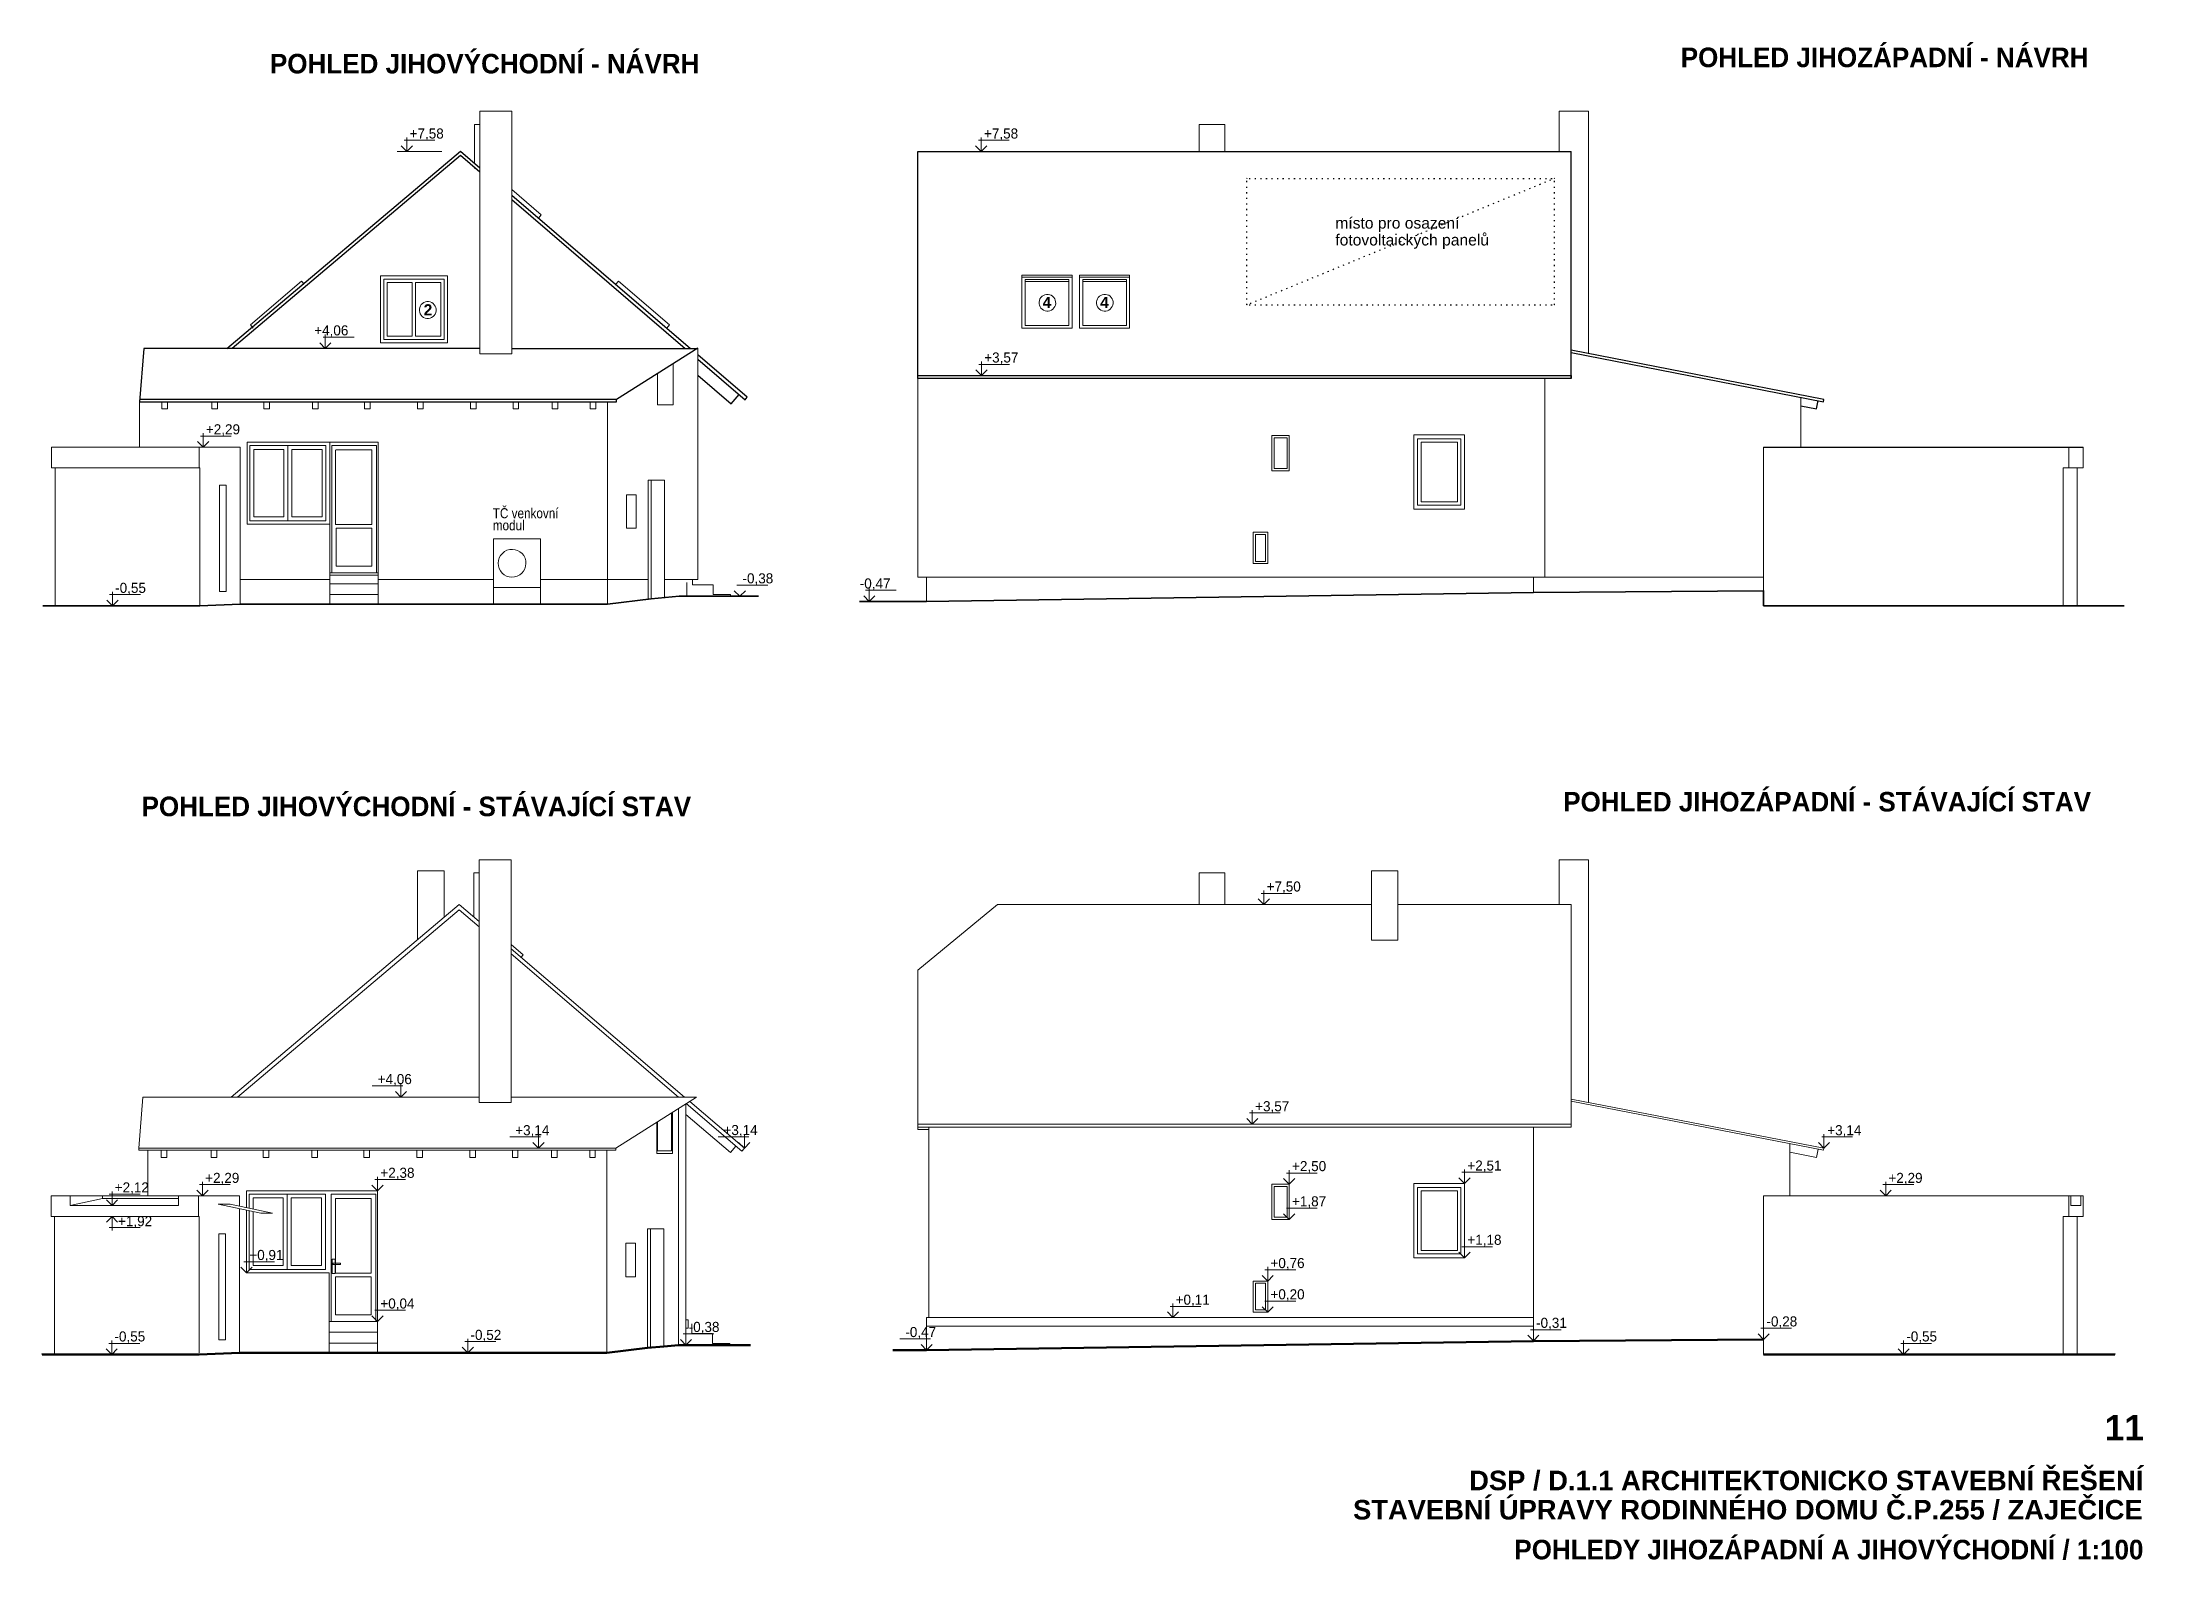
# Model space of a CAD drawing. Header units: millimetres. Extents: x 214.1 to 310.4, y 372.3 to 401.
# Drawn here: x 295.62 to 310.43, y 390.27 to 400.96 of the extents above; entities that cross this region are included whole.
import ezdxf

# ---------------------------------------------------------------- set-up
doc = ezdxf.new("R2010")
doc.units = ezdxf.units.MM
for name, color, linetype in [('PDF3_DETAIL', 7, 'Continuous'), ('PDF3_Dvere_okna_oznaceni', 7, 'Continuous'), ('PDF3_Hlavni kresba_1', 7, 'Continuous'), ('PDF3_KOMINY', 7, 'Continuous'), ('PDF3_KOTY-VYS', 7, 'Continuous'), ('PDF3_KTZ_zatepleni', 7, 'Continuous'), ('PDF3_Obecne', 7, 'Continuous'), ('PDF3_Obecne06_TLUSTA', 7, 'Continuous'), ('PDF3_obrys', 7, 'Continuous'), ('PDF3_OKNA', 7, 'Continuous'), ('PDF3_Rozpiska', 7, 'Continuous'), ('PDF3_Schodiste', 7, 'Continuous'), ('PDF3_STŘECHA', 7, 'Continuous'), ('PDF3_Tex_POPISY', 7, 'Continuous'), ('PDF3_v-pohledu', 7, 'Continuous')]:
    doc.layers.add(name, color=color, linetype=linetype)
doc.styles.add('PDF Arial', font='')
doc.styles.add('PDF Arial Bold', font='')
doc.styles.get('PDF Arial').set_extended_font_data('Arial')
doc.styles.get('PDF Arial Bold').set_extended_font_data('Arial', bold=True)

msp = doc.modelspace()

# ---------------------------------------------------------------- texts
at = {"layer": 'PDF3_Dvere_okna_oznaceni', "char_height": 0.0788, "attachment_point": 7, "style": 'PDF Arial Bold'}
for s, insert in [('2', (298.308, 399.034)), ('4', (302.668, 399.086)), ('4', (303.073, 399.086))]:
    msp.add_mtext(s, dxfattribs=dict(at, insert=insert))
at = {"layer": 'PDF3_KOTY-VYS', "char_height": 0.07088, "attachment_point": 7, "style": 'PDF Arial'}
for s, insert in [('\\W0.960383;+7,58', (298.209, 400.267)), ('\\W0.960383;+7,58', (302.255, 400.267)), ('\\W0.960383;+4,06', (297.537, 398.88)), ('\\W0.960383;+3,57', (302.257, 398.689)), ('\\W0.960383;+2,29', (296.774, 398.183)), ('\\W0.960383;-0,55', (296.135, 397.066)), ('\\W0.960383;-0,38', (300.554, 397.133)), ('\\W0.960383;-0,47', (301.38, 397.097)), ('\\W0.960383;+7,50', (304.246, 394.962)), ('\\W0.960383;+4,06', (297.984, 393.605)), ('\\W0.960383;+3,57', (304.165, 393.414)), ('\\W0.960383;+3,14', (298.953, 393.245)), ('\\W0.960383;+3,14', (300.42, 393.246)), ('\\W0.960383;+3,14', (308.195, 393.245)), ('\\W0.960383;+2,29', (296.769, 392.909)), ('\\W0.960383;+2,38', (298.003, 392.945)), ('\\W0.960383;+2,50', (304.425, 392.992)), ('\\W0.960383;+2,51', (305.66, 392.996)), ('\\W0.960383;+2,29', (308.626, 392.909)), ('\\W0.960383;+2,12', (296.132, 392.842)), ('\\W0.960383;+1,87', (304.425, 392.744)), ('\\W0.960383;+1,92', (296.155, 392.604)), ('\\W0.960383;+1,18', (305.66, 392.473)), ('\\W0.960383;+0,91', (297.08, 392.366)), ('\\W0.960383;+0,76', (304.273, 392.309)), ('\\W0.960383;+0,04', (298.003, 392.024)), ('\\W0.960383;+0,11', (303.605, 392.051)), ('\\W0.960383;+0,20', (304.273, 392.089)), ('\\W0.960383;-0,38', (300.175, 391.859)), ('\\W0.960383;-0,31', (306.144, 391.888)), ('\\W0.960383;-0,28', (307.767, 391.898)), ('\\W0.960383;-0,55', (296.13, 391.792)), ('\\W0.960383;-0,52', (298.638, 391.803)), ('\\W0.960383;-0,47', (301.701, 391.823)), ('\\W0.960383;-0,55', (308.752, 391.792))]:
    msp.add_mtext(s, dxfattribs=dict(at, insert=insert))
at = {"layer": 'PDF3_Obecne', "char_height": 0.07875, "attachment_point": 7, "style": 'PDF Arial'}
for s, insert in [('místo pro osazení', (304.73, 399.622)), ('fotovoltaických panelů', (304.73, 399.503))]:
    msp.add_mtext(s, dxfattribs=dict(at, insert=insert))
at = {"layer": 'PDF3_Rozpiska', "attachment_point": 7, "style": 'PDF Arial Bold'}
for s, insert, char_height in [('\\W0.952381;POHLED JIHOZÁPADNÍ - NÁVRH', (307.163, 400.781), 0.13782), ('\\W0.952381;POHLED JIHOVÝCHODNÍ - NÁVRH', (297.225, 400.737), 0.13782), ('\\W0.952381;POHLED JIHOVÝCHODNÍ - STÁVAJÍCÍ STAV', (296.321, 395.504), 0.13782), ('\\W0.952381;POHLED JIHOZÁPADNÍ - STÁVAJÍCÍ STAV', (306.335, 395.537), 0.13782), ('11', (310.15, 391.109), 0.1772), ('DSP / D.1.1 ARCHITEKTONICKO STAVEBNÍ ŘEŠENÍ', (305.673, 390.753), 0.13782), ('STAVEBNÍ ÚPRAVY RODINNÉHO DOMU Č.P.255 / ZAJEČICE', (304.855, 390.547), 0.13782), ('\\W0.952381;POHLEDY JIHOZÁPADNÍ A JIHOVÝCHODNÍ / 1:100', (305.991, 390.266), 0.13782)]:
    msp.add_mtext(s, dxfattribs=dict(at, insert=insert, char_height=char_height))
at = {"layer": 'PDF3_Tex_POPISY', "char_height": 0.07088, "attachment_point": 7, "style": 'PDF Arial'}
for s, insert in [('\\W0.833334;TČ venkovní ', (298.795, 397.604)), ('\\W0.833334;modul', (298.795, 397.519))]:
    msp.add_mtext(s, dxfattribs=dict(at, insert=insert))

# ---------------------------------------------------------------- linework, layer by layer
at = {"layer": 'PDF3_DETAIL', "lineweight": 13}
msp.add_lwpolyline([(297.684, 392.348), (297.684, 392.285), (297.664, 392.285), (297.664, 392.384), (297.684, 392.384), (297.684, 392.356)], dxfattribs=at)
msp.add_lwpolyline([(297.723, 392.356), (297.723, 392.348), (297.668, 392.348), (297.668, 392.356)], close=True, dxfattribs=at)
at = {"layer": 'PDF3_Dvere_okna_oznaceni', "lineweight": 13}
for points in [[(302.645, 399.14, 0.414205), (302.685, 399.067, 0.414209), (302.758, 399.107, 0.414207), (302.718, 399.18, 0.414207)], [(303.049, 399.14, 0.414214), (303.09, 399.067, 0.414209), (303.163, 399.107, 0.414214), (303.123, 399.18, 0.414211)], [(298.394, 399.089, 0.414216), (298.32, 399.129, 0.414214), (298.28, 399.056, 0.414219), (298.353, 399.015, 0.414213)]]:
    msp.add_lwpolyline(points, format="xyb", close=True, dxfattribs=at)
at = {"layer": 'PDF3_Hlavni kresba_1', "lineweight": 25}
for points in [[(304.107, 399.973), (304.107, 399.981)], [(304.107, 399.934), (304.107, 399.941)], [(304.123, 399.999), (304.131, 399.999)], [(304.162, 399.999), (304.17, 399.999)], [(304.202, 399.999), (304.21, 399.999)], [(304.241, 399.999), (304.249, 399.999)], [(304.281, 399.999), (304.288, 399.999)], [(304.32, 399.999), (304.328, 399.999)], [(304.359, 399.999), (304.367, 399.999)], [(304.399, 399.999), (304.407, 399.999)], [(304.438, 399.999), (304.446, 399.999)], [(304.477, 399.999), (304.485, 399.999)], [(304.517, 399.999), (304.525, 399.999)], [(304.556, 399.999), (304.564, 399.999)], [(304.596, 399.999), (304.603, 399.999)], [(304.635, 399.999), (304.643, 399.999)], [(304.674, 399.999), (304.682, 399.999)], [(304.714, 399.999), (304.721, 399.999)], [(304.753, 399.999), (304.761, 399.999)], [(304.792, 399.999), (304.8, 399.999)], [(304.832, 399.999), (304.84, 399.999)], [(304.871, 399.999), (304.879, 399.999)], [(304.91, 399.999), (304.918, 399.999)], [(304.95, 399.999), (304.958, 399.999)], [(304.989, 399.999), (304.997, 399.999)], [(305.029, 399.999), (305.036, 399.999)], [(305.068, 399.999), (305.076, 399.999)], [(305.107, 399.999), (305.115, 399.999)], [(305.147, 399.999), (305.155, 399.999)], [(305.186, 399.999), (305.194, 399.999)], [(305.225, 399.999), (305.233, 399.999)], [(305.265, 399.999), (305.273, 399.999)], [(305.304, 399.999), (305.312, 399.999)], [(305.344, 399.999), (305.351, 399.999)], [(305.383, 399.999), (305.391, 399.999)], [(305.422, 399.999), (305.43, 399.999)], [(305.462, 399.999), (305.47, 399.999)], [(305.501, 399.999), (305.509, 399.999)], [(305.54, 399.999), (305.548, 399.999)], [(305.58, 399.999), (305.588, 399.999)], [(305.619, 399.999), (305.627, 399.999)], [(305.659, 399.999), (305.666, 399.999)], [(305.698, 399.999), (305.706, 399.999)], [(305.737, 399.999), (305.745, 399.999)], [(305.777, 399.999), (305.784, 399.999)], [(305.816, 399.999), (305.824, 399.999)], [(305.855, 399.999), (305.863, 399.999)], [(305.895, 399.999), (305.903, 399.999)], [(305.934, 399.999), (305.942, 399.999)], [(305.973, 399.999), (305.981, 399.999)], [(306.013, 399.999), (306.021, 399.999)], [(306.052, 399.999), (306.06, 399.999)], [(306.092, 399.999), (306.099, 399.999)], [(306.097, 399.927), (306.104, 399.93)], [(306.131, 399.999), (306.139, 399.999)], [(306.133, 399.942), (306.14, 399.945)], [(306.169, 399.957), (306.177, 399.96)], [(306.17, 399.999), (306.178, 399.999)], [(306.206, 399.972), (306.213, 399.975)], [(306.21, 399.999), (306.218, 399.999)], [(306.242, 399.987), (306.249, 399.99)], [(306.249, 399.999), (306.257, 399.999)], [(306.273, 399.973), (306.273, 399.981)], [(306.273, 399.934), (306.273, 399.941)], [(304.107, 399.894), (304.107, 399.902)], [(304.107, 399.855), (304.107, 399.863)], [(304.107, 399.815), (304.107, 399.823)], [(304.107, 399.776), (304.107, 399.784)], [(305.732, 399.777), (305.74, 399.78)], [(305.769, 399.792), (305.776, 399.795)], [(305.805, 399.807), (305.812, 399.81)], [(305.842, 399.822), (305.849, 399.825)], [(305.878, 399.837), (305.885, 399.84)], [(305.914, 399.852), (305.922, 399.855)], [(305.951, 399.867), (305.958, 399.87)], [(305.987, 399.882), (305.995, 399.885)], [(306.024, 399.897), (306.031, 399.9)], [(306.06, 399.912), (306.067, 399.915)], [(306.273, 399.894), (306.273, 399.902)], [(306.273, 399.855), (306.273, 399.863)], [(306.273, 399.815), (306.273, 399.823)], [(306.273, 399.776), (306.273, 399.784)], [(304.107, 399.737), (304.107, 399.745)], [(304.107, 399.697), (304.107, 399.705)], [(304.107, 399.658), (304.107, 399.666)], [(304.107, 399.619), (304.107, 399.626)], [(305.368, 399.627), (305.376, 399.63)], [(305.405, 399.642), (305.412, 399.645)], [(305.441, 399.657), (305.448, 399.66)], [(305.477, 399.672), (305.485, 399.675)], [(305.514, 399.687), (305.521, 399.69)], [(305.55, 399.702), (305.558, 399.705)], [(305.587, 399.717), (305.594, 399.72)], [(305.623, 399.732), (305.63, 399.735)], [(305.66, 399.747), (305.667, 399.75)], [(305.696, 399.762), (305.703, 399.765)], [(306.273, 399.737), (306.273, 399.745)], [(306.273, 399.697), (306.273, 399.705)], [(306.273, 399.658), (306.273, 399.666)], [(306.273, 399.619), (306.273, 399.626)], [(304.107, 399.579), (304.107, 399.587)], [(304.107, 399.54), (304.107, 399.548)], [(304.107, 399.501), (304.107, 399.508)], [(305.004, 399.478), (305.011, 399.481)], [(305.04, 399.493), (305.048, 399.496)], [(305.077, 399.508), (305.084, 399.511)], [(305.113, 399.523), (305.121, 399.526)], [(305.15, 399.538), (305.157, 399.541)], [(305.186, 399.553), (305.193, 399.556)], [(305.223, 399.568), (305.23, 399.57)], [(305.259, 399.582), (305.266, 399.585)], [(305.295, 399.597), (305.303, 399.6)], [(305.332, 399.612), (305.339, 399.615)], [(306.273, 399.579), (306.273, 399.587)], [(306.273, 399.54), (306.273, 399.548)], [(306.273, 399.501), (306.273, 399.508)], [(304.107, 399.461), (304.107, 399.469)], [(304.107, 399.422), (304.107, 399.43)], [(304.107, 399.382), (304.107, 399.39)], [(304.107, 399.343), (304.107, 399.351)], [(304.64, 399.328), (304.647, 399.331)], [(304.676, 399.343), (304.684, 399.346)], [(304.713, 399.358), (304.72, 399.361)], [(304.749, 399.373), (304.756, 399.376)], [(304.786, 399.388), (304.793, 399.391)], [(304.822, 399.403), (304.829, 399.406)], [(304.858, 399.418), (304.866, 399.421)], [(304.895, 399.433), (304.902, 399.436)], [(304.931, 399.448), (304.939, 399.451)], [(304.968, 399.463), (304.975, 399.466)], [(306.273, 399.461), (306.273, 399.469)], [(306.273, 399.422), (306.273, 399.43)], [(306.273, 399.382), (306.273, 399.39)], [(306.273, 399.343), (306.273, 399.351)], [(304.107, 399.304), (304.107, 399.312)], [(304.107, 399.264), (304.107, 399.272)], [(304.107, 399.225), (304.107, 399.233)], [(304.107, 399.186), (304.107, 399.193)], [(304.276, 399.178), (304.283, 399.181)], [(304.312, 399.193), (304.319, 399.196)], [(304.349, 399.208), (304.356, 399.211)], [(304.385, 399.223), (304.392, 399.226)], [(304.421, 399.238), (304.429, 399.241)], [(304.458, 399.253), (304.465, 399.256)], [(304.494, 399.268), (304.502, 399.271)], [(304.531, 399.283), (304.538, 399.286)], [(304.567, 399.298), (304.574, 399.301)], [(304.604, 399.313), (304.611, 399.316)], [(306.273, 399.304), (306.273, 399.312)], [(306.273, 399.264), (306.273, 399.272)], [(306.273, 399.225), (306.273, 399.233)], [(306.273, 399.186), (306.273, 399.193)], [(304.107, 399.146), (304.107, 399.154)], [(304.107, 399.109), (304.107, 399.115)], [(304.123, 399.109), (304.131, 399.109)], [(304.13, 399.119), (304.137, 399.122)], [(304.162, 399.109), (304.17, 399.109)], [(304.167, 399.134), (304.174, 399.137)], [(304.202, 399.109), (304.21, 399.109)], [(304.203, 399.148), (304.21, 399.151)], [(304.239, 399.163), (304.247, 399.166)], [(304.241, 399.109), (304.249, 399.109)], [(304.281, 399.109), (304.288, 399.109)], [(304.32, 399.109), (304.328, 399.109)], [(304.359, 399.109), (304.367, 399.109)], [(304.399, 399.109), (304.407, 399.109)], [(304.438, 399.109), (304.446, 399.109)], [(304.477, 399.109), (304.485, 399.109)], [(304.517, 399.109), (304.525, 399.109)], [(304.556, 399.109), (304.564, 399.109)], [(304.596, 399.109), (304.603, 399.109)], [(304.635, 399.109), (304.643, 399.109)], [(304.674, 399.109), (304.682, 399.109)], [(304.714, 399.109), (304.721, 399.109)], [(304.753, 399.109), (304.761, 399.109)], [(304.792, 399.109), (304.8, 399.109)], [(304.832, 399.109), (304.84, 399.109)], [(304.871, 399.109), (304.879, 399.109)], [(304.91, 399.109), (304.918, 399.109)], [(304.95, 399.109), (304.958, 399.109)], [(304.989, 399.109), (304.997, 399.109)], [(305.029, 399.109), (305.036, 399.109)], [(305.068, 399.109), (305.076, 399.109)], [(305.107, 399.109), (305.115, 399.109)], [(305.147, 399.109), (305.155, 399.109)], [(305.186, 399.109), (305.194, 399.109)], [(305.225, 399.109), (305.233, 399.109)], [(305.265, 399.109), (305.273, 399.109)], [(305.304, 399.109), (305.312, 399.109)], [(305.344, 399.109), (305.351, 399.109)], [(305.383, 399.109), (305.391, 399.109)], [(305.422, 399.109), (305.43, 399.109)], [(305.462, 399.109), (305.47, 399.109)], [(305.501, 399.109), (305.509, 399.109)], [(305.54, 399.109), (305.548, 399.109)], [(305.58, 399.109), (305.588, 399.109)], [(305.619, 399.109), (305.627, 399.109)], [(305.659, 399.109), (305.666, 399.109)], [(305.698, 399.109), (305.706, 399.109)], [(305.737, 399.109), (305.745, 399.109)], [(305.777, 399.109), (305.784, 399.109)], [(305.816, 399.109), (305.824, 399.109)], [(305.855, 399.109), (305.863, 399.109)], [(305.895, 399.109), (305.903, 399.109)], [(305.934, 399.109), (305.942, 399.109)], [(305.973, 399.109), (305.981, 399.109)], [(306.013, 399.109), (306.021, 399.109)], [(306.052, 399.109), (306.06, 399.109)], [(306.092, 399.109), (306.099, 399.109)], [(306.131, 399.109), (306.139, 399.109)], [(306.17, 399.109), (306.178, 399.109)], [(306.21, 399.109), (306.218, 399.109)], [(306.249, 399.109), (306.257, 399.109)], [(306.273, 399.146), (306.273, 399.154)], [(306.273, 399.109), (306.273, 399.115)]]:
    msp.add_lwpolyline(points, dxfattribs=at)
at = {"layer": 'PDF3_Hlavni kresba_1', "lineweight": 13}
for points in [[(297.015, 397), (297.015, 398.105), (295.687, 398.105), (295.687, 397.96), (296.732, 397.96), (296.732, 396.988)], [(296.726, 397.96), (296.726, 398.105)], [(307.747, 398.105), (307.747, 396.988), (309.955, 396.988), (309.955, 397.96)], [(309.856, 396.988), (309.856, 397.96), (309.998, 397.96), (309.998, 398.105)], [(309.897, 398.105), (309.897, 397.96)], [(295.712, 397.96), (295.712, 396.988)], [(299.13, 397), (299.13, 397.118), (298.799, 397.118), (299.13, 397.118), (299.13, 397.46), (298.799, 397.46), (298.799, 397.118), (298.799, 397)], [(301.851, 397.189), (301.851, 397.019)], [(306.126, 397.189), (306.126, 397.082)]]:
    msp.add_lwpolyline(points, dxfattribs=at)
msp.add_lwpolyline([(296.869, 397.838), (296.916, 397.838), (296.916, 397.09), (296.869, 397.09), (296.869, 397.838)], close=True, dxfattribs=at)
msp.add_lwpolyline([(299.022, 397.324, 0.414211), (298.895, 397.379, 0.414212), (298.84, 397.251, 0.414211), (298.967, 397.197, 0.414212)], format="xyb", close=True, dxfattribs=at)
at = {"layer": 'PDF3_Hlavni kresba_1', "transparency": 33554559}
for points in [[(304.102, 399.999), (304.107, 400.004), (304.107, 399.994), (304.112, 399.999)], [(304.107, 399.994), (304.102, 399.999), (304.112, 399.999), (304.107, 400.004)], [(306.268, 399.999), (306.273, 400.004), (306.273, 399.994), (306.277, 399.999)], [(306.273, 399.994), (306.268, 399.999), (306.277, 399.999), (306.273, 400.004)], [(306.268, 399.997), (306.271, 400.004), (306.274, 399.994), (306.277, 400.001)], [(304.107, 399.104), (304.102, 399.109), (304.112, 399.109), (304.107, 399.114)], [(304.102, 399.109), (304.107, 399.114), (304.107, 399.104), (304.112, 399.109)], [(304.103, 399.107), (304.105, 399.114), (304.109, 399.105), (304.112, 399.111)], [(306.273, 399.104), (306.268, 399.109), (306.277, 399.109), (306.273, 399.114)], [(306.268, 399.109), (306.273, 399.114), (306.273, 399.104), (306.277, 399.109)]]:
    msp.add_solid(points, dxfattribs=at)
at = {"layer": 'PDF3_KOMINY', "lineweight": 13}
for points in [[(298.667, 400.102), (298.667, 400.38), (298.704, 400.38)], [(303.77, 400.189), (303.77, 400.38), (303.951, 400.38), (303.951, 400.189)], [(306.306, 400.189), (306.306, 400.473), (306.514, 400.473), (306.514, 398.764)], [(298.667, 400.07), (298.667, 400.071)]]:
    msp.add_lwpolyline(points, dxfattribs=at)
msp.add_lwpolyline([(298.704, 398.764), (298.704, 400.473), (298.929, 400.473), (298.929, 398.764), (298.704, 398.764)], close=True, dxfattribs=at)
at = {"layer": 'PDF3_KOTY-VYS', "lineweight": 13}
for points in [[(298.15, 400.228), (298.19, 400.189), (298.229, 400.228)], [(298.17, 400.268), (298.386, 400.268)], [(298.19, 400.189), (298.19, 400.287)], [(302.196, 400.228), (302.236, 400.189), (302.275, 400.228)], [(302.216, 400.268), (302.433, 400.268)], [(302.236, 400.189), (302.236, 400.287)], [(298.437, 400.189), (298.121, 400.189)], [(297.615, 398.802), (297.615, 398.802), (297.615, 398.9)], [(297.576, 398.841), (297.576, 398.841), (297.615, 398.802), (297.654, 398.841)], [(297.818, 398.88), (297.818, 398.88), (297.601, 398.88)], [(302.198, 398.65), (302.238, 398.611), (302.277, 398.65)], [(302.218, 398.689), (302.435, 398.689)], [(302.238, 398.611), (302.238, 398.709)], [(296.715, 398.145), (296.715, 398.145), (296.754, 398.105), (296.794, 398.145)], [(296.735, 398.184), (296.735, 398.184), (296.951, 398.184)], [(296.754, 398.105), (296.754, 398.105), (296.754, 398.204)], [(300.161, 397.055), (300.161, 397.153)], [(300.515, 397.134), (300.732, 397.134)], [(301.447, 397.019), (301.447, 397.118)], [(296.077, 397.027), (296.077, 397.027), (296.116, 396.988), (296.155, 397.027)], [(296.096, 397.067), (296.096, 397.067), (296.313, 397.067)], [(296.116, 396.988), (296.116, 396.988), (296.116, 397.086)], [(300.495, 397.094), (300.535, 397.055), (300.574, 397.094)], [(301.487, 397.059), (301.447, 397.019), (301.408, 397.059)], [(301.636, 397.098), (301.42, 397.098)], [(304.187, 394.923), (304.226, 394.884), (304.266, 394.923)], [(304.207, 394.962), (304.423, 394.962)], [(304.226, 394.884), (304.226, 394.982)], [(297.945, 393.606), (297.945, 393.606), (298.162, 393.606)], [(298.109, 393.567), (298.109, 393.567), (298.148, 393.527), (298.187, 393.567)], [(298.148, 393.527), (298.148, 393.527), (298.148, 393.626)], [(304.126, 393.415), (304.342, 393.415)], [(304.145, 393.336), (304.145, 393.435)], [(299.117, 393.167), (299.117, 393.167), (299.117, 393.266)], [(300.567, 393.168), (300.567, 393.168), (300.567, 393.266)], [(304.106, 393.376), (304.145, 393.336), (304.185, 393.376)], [(308.172, 393.167), (308.172, 393.167), (308.172, 393.266)], [(298.915, 393.246), (298.915, 393.246), (299.131, 393.246)], [(299.078, 393.207), (299.078, 393.207), (299.117, 393.167), (299.157, 393.207)], [(300.382, 393.246), (300.382, 393.246), (300.598, 393.246)], [(300.527, 393.207), (300.527, 393.207), (300.567, 393.168), (300.606, 393.207)], [(308.133, 393.207), (308.133, 393.207), (308.172, 393.167), (308.212, 393.207)], [(308.157, 393.246), (308.157, 393.246), (308.373, 393.246)], [(297.984, 392.867), (297.984, 392.867), (297.984, 392.966)], [(304.366, 392.953), (304.366, 392.953), (304.405, 392.914), (304.405, 392.914), (304.405, 393.012)], [(304.386, 392.992), (304.386, 392.992), (304.602, 392.992)], [(305.621, 392.997), (305.838, 392.997)], [(305.641, 392.918), (305.641, 393.017)], [(296.093, 392.843), (296.093, 392.843), (296.31, 392.843)], [(296.113, 392.764), (296.113, 392.764), (296.113, 392.862)], [(296.71, 392.87), (296.71, 392.87), (296.75, 392.831), (296.789, 392.87)], [(296.73, 392.91), (296.73, 392.91), (296.946, 392.91)], [(296.75, 392.831), (296.75, 392.831), (296.75, 392.929)], [(297.944, 392.906), (297.944, 392.906), (297.984, 392.867), (298.023, 392.906)], [(297.964, 392.946), (297.964, 392.946), (298.181, 392.946)], [(304.405, 392.914), (304.405, 392.914), (304.445, 392.953)], [(305.601, 392.958), (305.641, 392.918), (305.68, 392.958)], [(308.568, 392.87), (308.568, 392.87), (308.607, 392.831), (308.646, 392.87)], [(308.587, 392.91), (308.587, 392.91), (308.804, 392.91)], [(308.607, 392.831), (308.607, 392.831), (308.607, 392.929)], [(296.074, 392.803), (296.074, 392.803), (296.113, 392.764), (296.152, 392.803)], [(296.074, 392.646), (296.074, 392.646), (296.113, 392.685), (296.152, 392.646)], [(296.113, 392.685), (296.113, 392.685), (296.113, 392.587)], [(304.366, 392.705), (304.405, 392.665), (304.445, 392.705)], [(304.386, 392.744), (304.602, 392.744)], [(304.405, 392.665), (304.405, 392.764)], [(296.093, 392.607), (296.093, 392.607), (296.31, 392.607)], [(297.06, 392.288), (297.06, 392.288), (297.06, 392.387)], [(305.601, 392.434), (305.601, 392.434), (305.641, 392.395), (305.68, 392.434)], [(305.621, 392.473), (305.621, 392.473), (305.838, 392.473)], [(305.641, 392.395), (305.641, 392.395), (305.641, 392.493)], [(297.021, 392.328), (297.021, 392.328), (297.06, 392.288), (297.1, 392.328)], [(297.041, 392.367), (297.041, 392.367), (297.257, 392.367)], [(304.214, 392.271), (304.254, 392.231), (304.293, 392.271)], [(304.234, 392.31), (304.451, 392.31)], [(304.254, 392.231), (304.254, 392.33)], [(303.586, 391.973), (303.586, 392.072)], [(304.234, 392.09), (304.451, 392.09)], [(304.254, 392.011), (304.254, 392.109)], [(297.944, 391.985), (297.944, 391.985), (297.984, 391.946), (298.023, 391.985)], [(297.964, 392.025), (297.964, 392.025), (298.181, 392.025)], [(297.984, 391.946), (297.984, 391.946), (297.984, 392.044)], [(303.547, 392.013), (303.586, 391.973), (303.625, 392.013)], [(303.566, 392.052), (303.783, 392.052)], [(304.214, 392.05), (304.254, 392.011), (304.293, 392.05)], [(296.091, 391.792), (296.091, 391.792), (296.308, 391.792)], [(296.111, 391.714), (296.111, 391.714), (296.111, 391.812)], [(298.599, 391.804), (298.599, 391.804), (298.816, 391.804)], [(298.619, 391.725), (298.619, 391.725), (298.619, 391.824)], [(300.117, 391.82), (300.156, 391.78), (300.195, 391.82)], [(300.136, 391.859), (300.353, 391.859)], [(300.156, 391.78), (300.156, 391.879)], [(301.662, 391.824), (301.879, 391.824)], [(301.812, 391.784), (301.851, 391.745), (301.891, 391.784)], [(301.851, 391.745), (301.851, 391.843)], [(306.085, 391.849), (306.085, 391.849), (306.125, 391.81), (306.164, 391.849)], [(306.105, 391.888), (306.105, 391.888), (306.322, 391.888)], [(306.125, 391.81), (306.125, 391.81), (306.125, 391.908)], [(307.708, 391.859), (307.708, 391.859), (307.747, 391.82), (307.787, 391.859)], [(307.728, 391.899), (307.728, 391.899), (307.944, 391.899)], [(307.747, 391.82), (307.747, 391.82), (307.747, 391.918)], [(308.714, 391.792), (308.714, 391.792), (308.93, 391.792)], [(308.733, 391.714), (308.733, 391.714), (308.733, 391.812)], [(296.072, 391.753), (296.072, 391.753), (296.111, 391.714), (296.15, 391.753)], [(298.579, 391.765), (298.579, 391.765), (298.619, 391.725), (298.658, 391.765)], [(308.694, 391.753), (308.694, 391.753), (308.733, 391.714), (308.773, 391.753)]]:
    msp.add_lwpolyline(points, dxfattribs=at)
at = {"layer": 'PDF3_KTZ_zatepleni', "lineweight": 13}
for points in [[(300.24, 398.804), (300.24, 397.173)], [(301.788, 398.59), (301.788, 397.189), (307.747, 397.189)], [(306.205, 398.59), (306.205, 397.189)], [(308.01, 398.457), (308.01, 398.105)], [(296.306, 398.426), (296.306, 398.105)], [(299.603, 398.426), (299.603, 397)], [(297.648, 397.173), (297.015, 397.173)], [(298.799, 397.173), (297.988, 397.173)], [(299.889, 397.173), (299.13, 397.173)], [(300.24, 397.173), (300.004, 397.173)]]:
    msp.add_lwpolyline(points, dxfattribs=at)
at = {"layer": 'PDF3_Obecne06_TLUSTA', "lineweight": 35}
for points in [[(295.625, 396.988), (296.732, 396.988), (297.015, 397), (299.603, 397), (299.911, 397.037), (300.107, 397.055), (300.667, 397.055)], [(301.378, 397.019), (301.851, 397.019)], [(301.851, 397.019), (306.126, 397.082), (307.747, 397.094), (307.747, 396.988), (310.287, 396.988)]]:
    msp.add_lwpolyline(points, dxfattribs=at)
at = {"layer": 'PDF3_obrys', "lineweight": 50}
for points in [[(299.999, 391.769), (299.999, 391.769), (300.103, 391.78), (300.611, 391.78)], [(301.613, 391.745), (301.851, 391.745), (301.851, 391.745), (306.126, 391.808), (306.126, 391.808), (307.747, 391.82)], [(295.62, 391.714), (295.62, 391.714), (296.727, 391.714), (297.01, 391.725)], [(297.01, 391.725), (297.01, 391.725), (299.598, 391.725), (299.884, 391.761), (299.884, 391.761), (299.999, 391.769)], [(310.221, 391.714), (310.221, 391.714), (309.856, 391.714), (309.856, 391.714), (307.747, 391.714)]]:
    msp.add_lwpolyline(points, dxfattribs=at)
at = {"layer": 'PDF3_OKNA', "lineweight": 13}
for points in [[(298.929, 399.921), (299.136, 399.742), (299.117, 399.72)], [(297.466, 399.253), (297.447, 399.275), (297.089, 398.967), (297.108, 398.945)], [(299.662, 399.253), (299.681, 399.275), (300.04, 398.967), (300.02, 398.945)], [(302.877, 399.304), (302.522, 399.304)], [(302.853, 399.274), (302.546, 399.274)], [(303.281, 399.304), (302.927, 399.304)], [(303.258, 399.274), (302.951, 399.274)], [(299.955, 398.624), (299.955, 398.403), (300.065, 398.403), (300.065, 398.693)], [(297.648, 398.141), (297.648, 397.22), (297.988, 397.22), (297.988, 398.141), (297.065, 398.141), (297.065, 397.563), (297.648, 397.563)], [(297.352, 398.118), (297.352, 397.586)], [(297.661, 397.22), (297.661, 398.118), (297.976, 398.118), (297.976, 397.22), (297.648, 397.22)], [(297.692, 398.086), (297.944, 398.086), (297.944, 397.562), (297.688, 397.562), (297.688, 398.086)], [(300.004, 397.043), (300.004, 397.874), (299.889, 397.874), (299.889, 397.035)], [(299.911, 397.037), (299.911, 397.874)]]:
    msp.add_lwpolyline(points, dxfattribs=at)
for points in [[(298.476, 398.841), (298.003, 398.841), (298.003, 399.313), (298.476, 399.313), (298.476, 398.841)], [(298.452, 398.865), (298.027, 398.865), (298.027, 399.29), (298.452, 399.29), (298.452, 398.865)], [(298.051, 398.888), (298.051, 399.266), (298.228, 399.266), (298.228, 398.888)], [(298.251, 398.888), (298.429, 398.888), (298.429, 399.266), (298.251, 399.266)], [(302.522, 398.945), (302.522, 399.317), (302.877, 399.317), (302.877, 398.945)], [(302.546, 398.963), (302.853, 398.963), (302.853, 399.286), (302.546, 399.286)], [(302.927, 398.945), (302.927, 399.317), (303.281, 399.317), (303.281, 398.945)], [(302.951, 398.963), (303.258, 398.963), (303.258, 399.286), (302.951, 399.286)], [(304.283, 397.94), (304.283, 398.188), (304.405, 398.188), (304.405, 397.94), (304.283, 397.94)], [(304.299, 397.956), (304.39, 397.956), (304.39, 398.172), (304.299, 398.172), (304.299, 397.956)], [(305.283, 397.669), (305.283, 398.193), (305.641, 398.193), (305.641, 397.669)], [(305.31, 398.165), (305.613, 398.165), (305.613, 397.697), (305.31, 397.697)], [(297.62, 398.118), (297.62, 397.586), (297.083, 397.586), (297.083, 398.118), (297.62, 398.118)], [(297.324, 398.09), (297.111, 398.09), (297.111, 397.614), (297.324, 397.614), (297.324, 398.09)], [(297.379, 398.09), (297.593, 398.09), (297.593, 397.614), (297.379, 397.614), (297.379, 398.09)], [(305.334, 398.141), (305.59, 398.141), (305.59, 397.72), (305.334, 397.72)], [(299.806, 397.771), (299.738, 397.771), (299.738, 397.535), (299.806, 397.535), (299.806, 397.771)], [(297.692, 397.534), (297.944, 397.534), (297.944, 397.267), (297.692, 397.267), (297.692, 397.534)], [(304.152, 397.285), (304.152, 397.506), (304.254, 397.506), (304.254, 397.285), (304.152, 397.285)], [(304.167, 397.301), (304.167, 397.49), (304.238, 397.49), (304.238, 397.301), (304.167, 397.301)]]:
    msp.add_lwpolyline(points, close=True, dxfattribs=at)
at = {"layer": 'PDF3_Schodiste', "lineweight": 13}
for points in [[(297.648, 397.22), (297.648, 397)], [(297.648, 397.204), (297.988, 397.204)], [(297.648, 397.144), (297.988, 397.144)], [(297.988, 397.22), (297.988, 397)], [(300.469, 397.055), (300.469, 397.067), (300.347, 397.067), (300.347, 397.136), (300.202, 397.136), (300.202, 397.173)], [(297.648, 397.068), (297.988, 397.068)]]:
    msp.add_lwpolyline(points, dxfattribs=at)
at = {"layer": 'PDF3_STŘECHA', "lineweight": 25}
for points in [[(296.921, 398.802), (298.567, 400.191), (298.704, 400.074)], [(298.704, 400.043), (298.567, 400.16), (296.958, 398.802)], [(301.788, 398.611), (306.391, 398.611), (306.391, 398.59), (301.788, 398.59), (301.788, 400.189), (306.391, 400.189)], [(306.391, 398.59), (306.391, 400.189)], [(298.929, 399.881), (300.187, 398.802)], [(298.929, 399.85), (300.151, 398.802)], [(298.704, 398.802), (296.336, 398.802), (296.306, 398.426), (299.667, 398.426), (299.667, 398.442), (296.306, 398.442)], [(298.929, 398.802), (300.236, 398.802)], [(300.24, 398.804), (299.667, 398.442)], [(300.572, 398.44), (300.588, 398.457), (300.24, 398.756)], [(308.169, 398.426), (308.172, 398.442), (306.391, 398.788)], [(306.391, 398.772), (308.169, 398.426)], [(300.24, 398.725), (300.572, 398.44)], [(300.24, 398.612), (300.474, 398.411)], [(300.474, 398.411), (300.53, 398.476)], [(308.01, 398.397), (308.119, 398.376)], [(308.119, 398.376), (308.131, 398.434)], [(307.747, 398.105), (309.998, 398.105)]]:
    msp.add_lwpolyline(points, dxfattribs=at)
at = {"layer": 'PDF3_v-pohledu', "lineweight": 13}
for points in [[(296.504, 398.426), (296.504, 398.376), (296.464, 398.376), (296.464, 398.426)], [(296.856, 398.426), (296.856, 398.376), (296.816, 398.376), (296.816, 398.426)], [(297.222, 398.426), (297.222, 398.376), (297.183, 398.376), (297.183, 398.426)], [(297.565, 398.426), (297.565, 398.376), (297.525, 398.376), (297.525, 398.426)], [(297.931, 398.426), (297.931, 398.376), (297.891, 398.376), (297.891, 398.426)], [(298.305, 398.426), (298.305, 398.376), (298.265, 398.376), (298.265, 398.426)], [(298.678, 398.426), (298.678, 398.376), (298.638, 398.376), (298.638, 398.426)], [(298.977, 398.426), (298.977, 398.376), (298.938, 398.376), (298.938, 398.426)], [(299.254, 398.426), (299.254, 398.376), (299.214, 398.376), (299.214, 398.426)], [(299.522, 398.426), (299.522, 398.376), (299.482, 398.376), (299.482, 398.426)], [(296.732, 398.105), (296.732, 398.105), (297.015, 398.105)], [(306.514, 393.489), (306.514, 395.199), (306.514, 395.199), (306.306, 395.199), (306.306, 395.199), (306.306, 395.199), (306.306, 394.884)], [(298.453, 394.794), (298.453, 395.12), (298.453, 395.12), (298.264, 395.12), (298.264, 395.12), (298.264, 395.12), (298.264, 394.634)], [(298.699, 395.106), (298.662, 395.106), (298.662, 395.106), (298.662, 395.106), (298.662, 394.796)], [(301.867, 393.298), (301.788, 393.298), (301.788, 393.298), (301.788, 393.315), (301.788, 393.315), (301.788, 394.422), (302.351, 394.884), (302.351, 394.884), (302.351, 394.884), (303.951, 394.884), (303.951, 395.106), (303.951, 395.106), (303.77, 395.106), (303.77, 395.106), (303.77, 395.106), (303.77, 394.884)], [(296.953, 393.527), (298.559, 394.884), (298.559, 394.884), (298.559, 394.884), (298.699, 394.764)], [(298.699, 394.727), (298.559, 394.847), (298.559, 394.847), (298.559, 394.847), (296.996, 393.527)], [(303.951, 394.884), (303.951, 394.884), (304.985, 394.884)], [(305.171, 394.884), (305.171, 394.884), (306.391, 394.884), (306.391, 394.884), (306.391, 393.315)], [(298.924, 394.603), (298.924, 394.603), (299.01, 394.53), (298.994, 394.512), (298.994, 394.512)], [(298.924, 394.572), (298.924, 394.572), (300.146, 393.527)], [(298.924, 394.536), (298.924, 394.536), (300.103, 393.527)], [(298.699, 393.527), (298.699, 393.527), (296.331, 393.527), (296.331, 393.527), (296.301, 393.167)], [(299.662, 393.167), (299.662, 393.167), (300.231, 393.527), (300.231, 393.527), (298.924, 393.527)], [(300.06, 393.419), (300.06, 393.419), (300.06, 393.129), (300.06, 393.129), (299.95, 393.129), (299.95, 393.35), (299.95, 393.35)], [(300.054, 393.415), (300.054, 393.415), (300.054, 393.149), (300.054, 393.149), (299.956, 393.149), (299.956, 393.353), (299.956, 393.353)], [(300.103, 393.446), (300.103, 393.446), (300.103, 391.78)], [(300.156, 393.48), (300.156, 393.48), (300.156, 391.78)], [(300.156, 393.405), (300.156, 393.405), (300.47, 393.137), (300.508, 393.181), (300.508, 393.181)], [(300.158, 393.481), (300.158, 393.481), (300.549, 393.147)], [(300.549, 393.147), (300.549, 393.147), (300.567, 393.168), (300.182, 393.496), (300.182, 393.496)], [(306.391, 393.497), (308.169, 393.152), (308.169, 393.152), (308.172, 393.167), (308.172, 393.167), (308.172, 393.167), (306.391, 393.513)], [(301.788, 393.336), (301.788, 393.336), (306.391, 393.336)], [(301.788, 393.315), (301.788, 393.315), (306.391, 393.315)], [(301.867, 393.315), (301.867, 391.973)], [(306.126, 393.315), (306.126, 393.315), (306.126, 391.808)], [(296.364, 393.152), (296.364, 393.152), (296.364, 392.831)], [(296.499, 393.152), (296.499, 393.101), (296.459, 393.101), (296.459, 393.152)], [(296.851, 393.152), (296.851, 393.101), (296.812, 393.101), (296.812, 393.152)], [(297.217, 393.152), (297.217, 393.101), (297.178, 393.101), (297.178, 393.152)], [(297.56, 393.152), (297.56, 393.101), (297.52, 393.101), (297.52, 393.152)], [(297.926, 393.152), (297.926, 393.101), (297.886, 393.101), (297.886, 393.152)], [(298.3, 393.101), (298.261, 393.101), (298.261, 393.152)], [(298.3, 393.152), (298.3, 393.101)], [(298.673, 393.152), (298.673, 393.101), (298.633, 393.101), (298.633, 393.152)], [(298.972, 393.152), (298.972, 393.101), (298.933, 393.101), (298.933, 393.152)], [(299.249, 393.152), (299.249, 393.101), (299.209, 393.101), (299.209, 393.152)], [(299.517, 393.152), (299.517, 393.101), (299.478, 393.101), (299.478, 393.152)], [(299.598, 391.725), (299.598, 393.152)], [(307.931, 393.198), (307.931, 393.198), (307.931, 392.831)], [(308.131, 393.159), (308.131, 393.159), (308.119, 393.101), (308.119, 393.101), (307.931, 393.138)], [(296.727, 392.685), (295.683, 392.685), (295.683, 392.685), (295.683, 392.831), (295.683, 392.831), (295.683, 392.831), (296.727, 392.831), (297.01, 392.831)], [(295.819, 392.831), (295.819, 392.831), (295.819, 392.764), (296.58, 392.764), (296.58, 392.831), (296.58, 392.831)], [(296.58, 392.812), (296.046, 392.812), (296.046, 392.812), (296.046, 392.812), (295.819, 392.764)], [(296.046, 392.812), (296.046, 392.812), (296.046, 392.831)], [(296.721, 392.831), (296.721, 392.831), (296.721, 392.685)], [(297.01, 392.831), (297.01, 392.831), (297.01, 392.759)], [(297.06, 392.731), (297.06, 392.731), (297.06, 392.288), (297.06, 392.288), (297.643, 392.288), (297.643, 392.288), (297.643, 391.946), (297.984, 391.946), (297.984, 392.867), (297.984, 392.867), (297.06, 392.867), (297.06, 392.867), (297.06, 392.867), (297.06, 392.748)], [(297.078, 392.727), (297.078, 392.727), (297.078, 392.312), (297.078, 392.312), (297.616, 392.312), (297.616, 392.843), (297.616, 392.843), (297.078, 392.843), (297.078, 392.843), (297.078, 392.843), (297.078, 392.744)], [(297.319, 392.816), (297.319, 392.816), (297.319, 392.816), (297.106, 392.816), (297.106, 392.816), (297.106, 392.739)], [(297.319, 392.816), (297.319, 392.34), (297.106, 392.34)], [(297.347, 392.843), (297.347, 392.843), (297.347, 392.312)], [(297.971, 391.946), (297.971, 392.843), (297.971, 392.843), (297.656, 392.843), (297.656, 392.843), (297.656, 392.843), (297.656, 391.946)], [(309.897, 392.685), (309.897, 392.764), (309.897, 392.764), (309.897, 392.831), (307.747, 392.831), (307.747, 392.831), (307.747, 392.831), (307.747, 391.714)], [(309.998, 392.831), (309.998, 392.685), (309.998, 392.685), (309.897, 392.685), (309.897, 392.685), (309.856, 392.685), (309.856, 392.685), (309.856, 392.685), (309.856, 391.714)], [(309.897, 392.831), (309.897, 392.831), (309.998, 392.831)], [(309.912, 392.831), (309.912, 392.831), (309.912, 392.764), (309.912, 392.764), (309.982, 392.764), (309.982, 392.764), (309.982, 392.831)], [(295.707, 392.685), (295.707, 392.685), (295.707, 391.714)], [(296.727, 392.685), (296.727, 392.685), (296.727, 391.725)], [(297.01, 392.741), (297.01, 392.741), (297.01, 391.725)], [(297.106, 392.721), (297.106, 392.721), (297.106, 392.34)], [(309.955, 392.685), (309.955, 392.685), (309.955, 391.714)], [(299.999, 391.769), (299.999, 392.599), (299.999, 392.599), (299.884, 392.599), (299.884, 392.599), (299.884, 392.599), (299.884, 391.761)], [(299.907, 392.599), (299.907, 392.599), (299.907, 391.762)], [(297.643, 391.946), (297.643, 391.946), (297.643, 391.725)], [(297.984, 391.946), (297.984, 391.946), (297.984, 391.725)], [(300.156, 391.958), (300.156, 391.958), (300.172, 391.958), (300.172, 391.958), (300.172, 391.899), (300.156, 391.899), (300.156, 391.899)], [(300.342, 391.861), (300.342, 391.861), (300.197, 391.861), (300.197, 391.93)], [(306.126, 391.973), (301.851, 391.973), (301.851, 391.745)], [(297.984, 391.87), (297.984, 391.87), (297.643, 391.87)], [(297.984, 391.794), (297.984, 391.794), (297.643, 391.794)], [(300.342, 391.792), (300.342, 391.861)], [(300.342, 391.792), (300.342, 391.792), (300.465, 391.792), (300.465, 391.792), (300.465, 391.792), (300.465, 391.78)], [(301.851, 391.914), (306.126, 391.914)]]:
    msp.add_lwpolyline(points, dxfattribs=at)
for points in [[(298.924, 395.199), (298.699, 395.199), (298.699, 395.199), (298.699, 395.199), (298.699, 393.489), (298.699, 393.489), (298.924, 393.489), (298.924, 395.199)], [(305.171, 394.633), (304.985, 394.633), (304.985, 395.12), (304.985, 395.12), (304.985, 395.12), (305.17, 395.12), (305.17, 395.12)], [(299.662, 393.152), (299.662, 393.167), (299.662, 393.167), (299.662, 393.167), (296.301, 393.167), (296.301, 393.167), (296.301, 393.152), (299.662, 393.152)], [(297.588, 392.34), (297.374, 392.34), (297.374, 392.816), (297.374, 392.816), (297.374, 392.816), (297.588, 392.816), (297.588, 392.816)], [(297.939, 392.287), (297.939, 392.812), (297.687, 392.812), (297.687, 392.812), (297.687, 392.812), (297.687, 392.287), (297.687, 392.287)], [(304.405, 392.665), (304.405, 392.914), (304.405, 392.914), (304.283, 392.914), (304.283, 392.914), (304.283, 392.914), (304.283, 392.665), (304.283, 392.665)], [(304.39, 392.681), (304.39, 392.898), (304.299, 392.898), (304.299, 392.898), (304.299, 392.898), (304.299, 392.681), (304.299, 392.681)], [(305.641, 392.395), (305.641, 392.918), (305.641, 392.918), (305.283, 392.918), (305.283, 392.395), (305.283, 392.395)], [(305.613, 392.422), (305.613, 392.891), (305.31, 392.891), (305.31, 392.891), (305.31, 392.891), (305.31, 392.422), (305.31, 392.422)], [(305.59, 392.446), (305.59, 392.867), (305.334, 392.867), (305.334, 392.446), (305.334, 392.446)], [(296.944, 392.773), (297.244, 392.71), (297.244, 392.71), (297.16, 392.71), (297.16, 392.71), (296.86, 392.773), (296.86, 392.773), (296.86, 392.773)], [(296.912, 392.564), (296.912, 392.564), (296.912, 391.816), (296.865, 391.816), (296.865, 392.564), (296.865, 392.564), (296.865, 392.564)], [(299.801, 392.497), (299.801, 392.497), (299.801, 392.261), (299.733, 392.261), (299.733, 392.497), (299.733, 392.497), (299.733, 392.497)], [(297.939, 391.993), (297.687, 391.993), (297.687, 391.993), (297.687, 392.26), (297.687, 392.26), (297.687, 392.26), (297.939, 392.26), (297.939, 392.26)], [(304.254, 392.231), (304.152, 392.231), (304.152, 392.231), (304.152, 392.231), (304.152, 392.011), (304.254, 392.011)], [(304.238, 392.027), (304.238, 392.216), (304.167, 392.216), (304.167, 392.216), (304.167, 392.216), (304.167, 392.027), (304.167, 392.027)]]:
    msp.add_lwpolyline(points, close=True, dxfattribs=at)

msp.set_redraw_order([(e.dxf.handle, doc.entitydb.next_handle()) for e in msp.query("TEXT MTEXT ATTDEF DIMENSION ARC_DIMENSION")])  # texts and dimensions are drawn at this point

doc.saveas('drawing.dxf')
